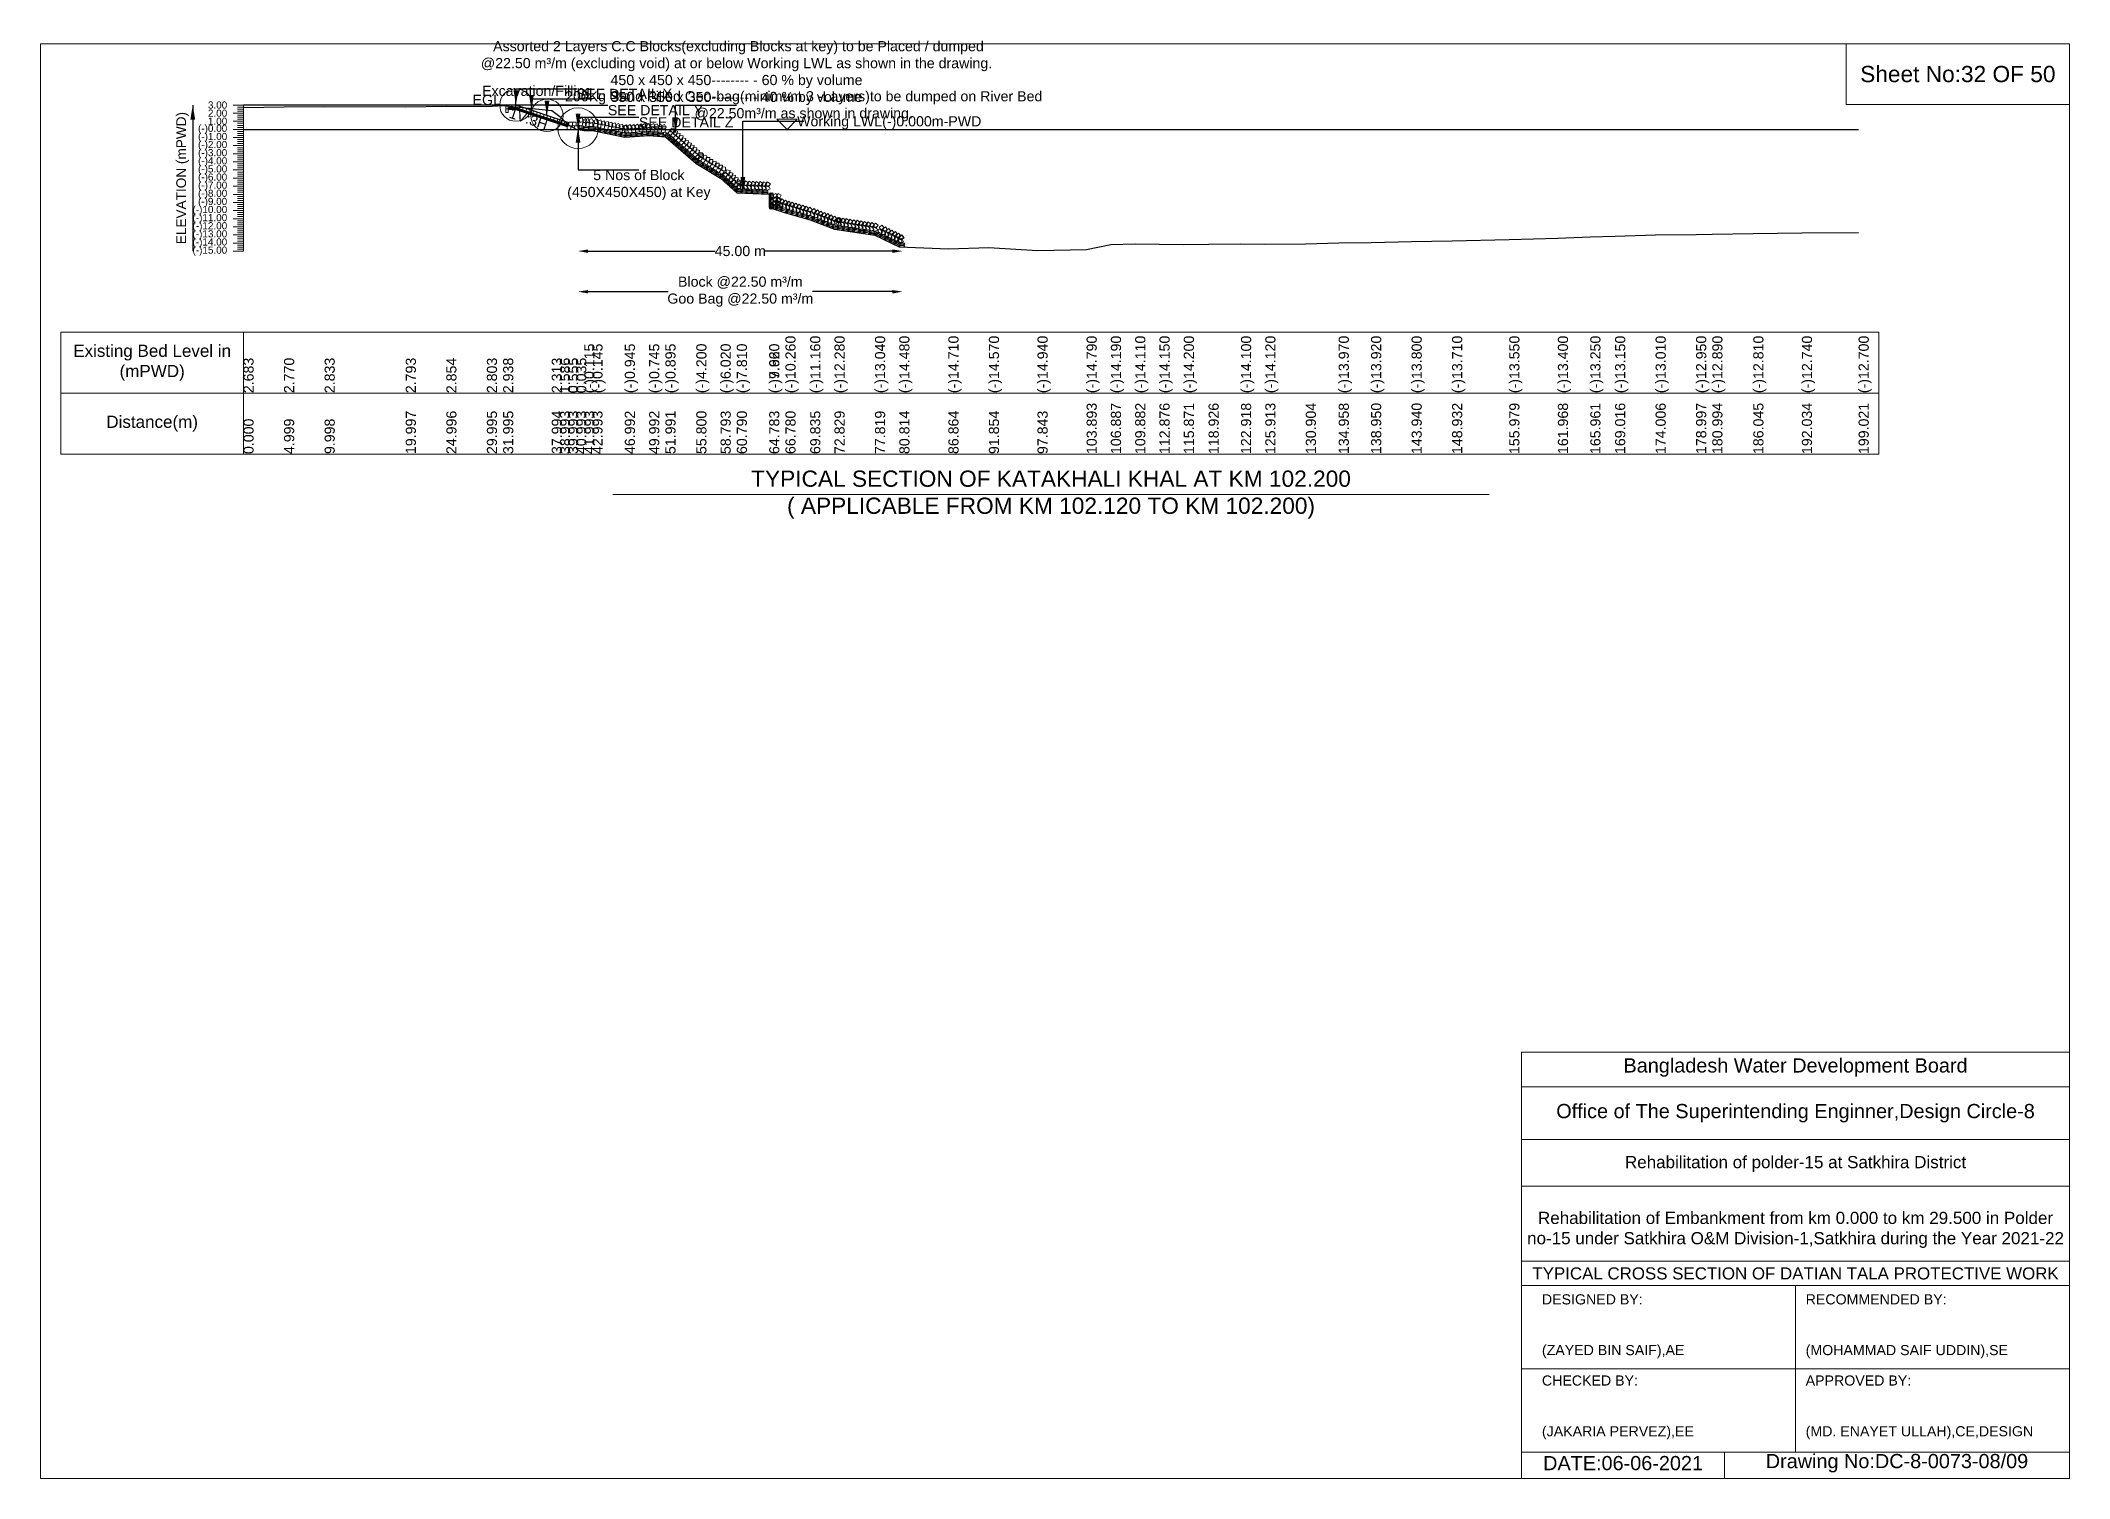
# Model space of a CAD drawing. Header units: inches. Extents: x 89000 to 845000, y -7071 to 31.
# Drawn here: x 565000 to 575000, y -7071 to 15 of the extents above; entities that cross this region are included whole.
import ezdxf

# ---------------------------------------------------------------- set-up
doc = ezdxf.new("R2010")
doc.units = ezdxf.units.IN
doc.header["$LTSCALE"] = 7
doc.header["$MEASUREMENT"] = 0
for name, color, linetype, lineweight in [('Cross section Data Border', 7, 'Continuous', 9), ('Cross Section Labels', 7, 'Continuous', 9), ('Existing_Bed_Level for Xsection', 7, 'Continuous', 25), ('Long Section Labels', 7, 'Continuous', 9)]:
    doc.layers.add(name, color=color, linetype=linetype, lineweight=lineweight)
doc.styles.get("Standard").update_dxf_attribs({"font": 'arial.ttf'})
doc.dimstyles.new('Appron Lebeling Style', dxfattribs={"dimtxt": 50, "dimasz": 50, "dimexe": 0.18, "dimexo": 0.0625, "dimgap": 0.09, "dimtad": 0, "dimtih": 1, "dimtoh": 1, "dimdec": 4, "dimzin": 0, "dimdsep": 46, "dimtxsty": 'Standard', "dimcen": 0.09, "dimse1": 1, "dimse2": 1, "dimadec": 0, "dimazin": 0, "dimtfac": 1, "dimtdec": 4, "dimtofl": 0, "dimtmove": 0, "dimatfit": 3, "dimfxl": 1, "dimtolj": 1, "dimtzin": 0, "dimarcsym": 0})
doc.dimstyles.get("Standard").update_dxf_attribs({"dimtxt": 0.18, "dimasz": 0.18, "dimexe": 0.18, "dimexo": 0.0625, "dimgap": 0.09, "dimtad": 0, "dimtih": 1, "dimtoh": 1, "dimdec": 4, "dimzin": 0, "dimdsep": 46, "dimtxsty": 'Standard', "dimcen": 0.09, "dimadec": 0, "dimazin": 0, "dimtfac": 1, "dimtdec": 4, "dimtofl": 0, "dimtmove": 0, "dimatfit": 3, "dimfxl": 1, "dimtolj": 1, "dimtzin": 0, "dimarcsym": 0})

msp = doc.modelspace()

# ---------------------------------------------------------------- texts
at = {"layer": 'Cross section Data Border', "char_height": 60, "width": 800, "attachment_point": 5}
for s, insert in [('Existing Bed Level in (mPWD)', (565550, -1572.4)), ('Distance(m)', (565550, -1872.4))]:
    msp.add_mtext(s, dxfattribs=dict(at, insert=insert))
at = {"layer": 'Cross Section Labels'}
for s, insert, char_height, attachment_point in [(' Assorted 2 Layers C.C Blocks(excluding Blocks at key) to be Placed / dumped^J@22.50 m³/m (excluding void) at or below Working LWL as shown in the drawing.^J450 x 450 x 450-------- - 60 % by volume^J350 x 350 x 350-------- - 40 % by volume', (568430.14086, -302.4), 50, 8), ('Sheet No:32 OF 50', (574450, -150), 80, 5), ('EGL', (567269.10817, -302.4), 50, 9), ('Excavation/Filling', (567719.5555, -272.4), 50, 9), ('200Kg Sand Filled Geo-bag(minimum 3 -Layers)to be dumped on River Bed^J@22.50m³/m as shown in drawing.', (568761.4183, -382.4), 50, 8), ('SEE DETAIL X', (567643.0555, -222.4), 50, 1), ('SEE DETAIL Y', (567796.0555, -302.4), 50, 1), ('SEE DETAIL Z', (567949.0555, -362.4), 50, 1), ('Working LWL(-)0.000m-PWD', (568729.0555, -422.4), 50, 7), ('5 Nos of Block ^J(450X450X450) at Key', (567949.0555, -622.4), 50, 2), ('TYPICAL SECTION OF KATAKHALI KHAL AT KM 102.200^J( APPLICABLE FROM KM 102.120 TO KM 102.200)', (569980.42777, -2222.4), 80, 5), ('Bangladesh Water Development Board', (573650, -5046), 70, 5), ('Office of The Superintending Enginner,Design Circle-8', (573650, -5271), 70, 5)]:
    msp.add_mtext(s, dxfattribs=dict(at, insert=insert, char_height=char_height, attachment_point=attachment_point))
at = {"layer": 'Cross Section Labels', "insert": (567413.23095, -346.87367), "char_height": 50, "attachment_point": 2, "rotation": 341.565051177}
msp.add_mtext('1V:3H', dxfattribs=at)
at = {"layer": 'Cross Section Labels'}
for s, insert, char_height, width, attachment_point in [('Rehabilitation of polder-15 at Satkhira District', (573650, -5521), 60, 2800, 5), ('Rehabilitation of Embankment from km 0.000 to km 29.500 in Polder no-15 under Satkhira O&M Division-1,Satkhira during the Year 2021-22', (573650, -5846), 60, 2700, 5), ('TYPICAL CROSS SECTION OF DATIAN TALA PROTECTIVE WORK', (573650, -6061), 59.5765532, 2800, 5), ('DESIGNED BY:^J^J^J(ZAYED BIN SAIF),AE', (572400, -6321), 50, 1400, 4), ('RECOMMENDED BY:^J^J^J(MOHAMMAD SAIF UDDIN),SE', (573700, -6321), 50, 1400, 4), ('CHECKED BY:^J^J^J(JAKARIA PERVEZ),EE', (572400, -6721), 50, 1400, 4), ('APPROVED BY:^J^J^J(MD. ENAYET ULLAH),CE,DESIGN', (573700, -6721), 50, 1400, 4), ('DATE:06-06-2021', (572800, -6996), 70, 1400, 5), ('Drawing No:DC-8-0073-08/09', (574150, -6996), 70, 2200, 5)]:
    msp.add_mtext(s, dxfattribs=dict(at, insert=insert, char_height=char_height, width=width, attachment_point=attachment_point))
at = {"layer": 'Long Section Labels', "char_height": 35, "attachment_point": 6}
for s, insert in [('3.00', (565920, -302.4)), ('(-)0.00', (565920, -422.4)), ('2.00', (565920, -342.4)), ('1.00', (565920, -382.4)), ('(-)1.00', (565920, -462.4)), ('(-)2.00', (565920, -502.4)), ('(-)3.00', (565920, -542.4)), ('(-)4.00', (565920, -582.4)), ('(-)5.00', (565920, -622.4)), ('(-)6.00', (565920, -662.4)), ('(-)7.00', (565920, -702.4)), ('(-)10.00', (565920, -822.4)), ('(-)8.00', (565920, -742.4)), ('(-)9.00', (565920, -782.4)), ('(-)11.00', (565920, -862.4)), ('(-)12.00', (565920, -902.4)), ('(-)13.00', (565920, -942.4)), ('(-)14.00', (565920, -982.4)), ('(-)15.00', (565920, -1022.4))]:
    msp.add_mtext(s, dxfattribs=dict(at, insert=insert))
at = {"layer": 'Long Section Labels', "rotation": 90}
for s, insert, char_height, attachment_point in [('ELEVATION (mPWD)', (565700, -662.4), 48, 5), ('(-)0.115', (567679.71795, -1722.4), 50, 1), ('(-)0.145', (567719.71002, -1722.4), 50, 1), ('(-)0.945', (567879.68316, -1722.4), 50, 1), ('(-)0.745', (567999.66422, -1722.4), 50, 1), ('(-)0.895', (568079.65079, -1722.4), 50, 1), ('(-)4.200', (568231.981, -1722.4), 50, 1), ('(-)6.020', (568351.7391, -1722.4), 50, 1), ('(-)7.810', (568431.59108, -1722.4), 50, 1), ('(-)7.960', (568591.32244, -1722.4), 50, 1), ('(-)9.620', (568591.32244, -1722.4), 50, 1), ('(-)10.260', (568671.20018, -1722.4), 50, 1), ('(-)11.160', (568793.39936, -1722.4), 50, 1), ('(-)12.280', (568913.14565, -1722.4), 50, 1), ('(-)13.040', (569112.76623, -1722.4), 50, 1), ('(-)14.480', (569232.56109, -1722.4), 50, 1), ('(-)14.710', (569474.55873, -1722.4), 50, 1), ('(-)14.570', (569674.16036, -1722.4), 50, 1), ('(-)14.940', (569913.73601, -1722.4), 50, 1), ('(-)14.790', (570155.72338, -1722.4), 50, 1), ('(-)14.190', (570275.48528, -1722.4), 50, 1), ('(-)14.110', (570395.26017, -1722.4), 50, 1), ('(-)14.150', (570515.04702, -1722.4), 50, 1), ('(-)14.150', (570515.04702, -1722.4), 50, 1), ('(-)14.200', (570634.84489, -1722.4), 50, 1), ('(-)14.100', (570916.73404, -1722.4), 50, 1), ('(-)14.100', (570916.73404, -1722.4), 50, 1), ('(-)14.120', (571036.50784, -1722.4), 50, 1), ('(-)13.970', (571398.30121, -1722.4), 50, 1), ('(-)13.920', (571557.9828, -1722.4), 50, 1), ('(-)13.800', (571757.60964, -1722.4), 50, 1), ('(-)13.710', (571957.26152, -1722.4), 50, 1), ('(-)13.550', (572239.15468, -1722.4), 50, 1), ('(-)13.400', (572478.71333, -1722.4), 50, 1), ('(-)13.250', (572638.4368, -1722.4), 50, 1), ('(-)13.150', (572760.63701, -1722.4), 50, 1), ('(-)13.010', (572960.25206, -1722.4), 50, 1), ('(-)12.950', (573159.8886, -1722.4), 50, 1), ('(-)12.890', (573239.74883, -1722.4), 50, 1), ('(-)12.810', (573441.80698, -1722.4), 50, 1), ('(-)12.740', (573681.35186, -1722.4), 50, 1), ('(-)12.700', (573960.85553, -1722.4), 50, 1), ('2.683', (566000, -1722.4), 50, 1), ('2.770', (566199.96521, -1722.4), 50, 1), ('2.833', (566399.93284, -1722.4), 50, 1), ('2.793', (566799.86569, -1722.4), 50, 1), ('2.854', (566999.8309, -1722.4), 50, 1), ('2.803', (567199.79853, -1722.4), 50, 1), ('2.938', (567279.7851, -1722.4), 50, 1), ('2.313', (567519.74481, -1722.4), 50, 1), ('1.586', (567559.73688, -1722.4), 50, 1), ('0.555', (567599.73138, -1722.4), 50, 1), ('0.035', (567639.72345, -1722.4), 50, 1), ('103.893', (570155.72338, -2022.4), 50, 1), ('106.887', (570275.48528, -2022.4), 50, 1), ('109.882', (570395.26017, -2022.4), 50, 1), ('112.876', (570515.04702, -2022.4), 50, 1), ('115.871', (570634.84489, -2022.4), 50, 1), ('118.926', (570757.05337, -2022.4), 50, 1), ('122.918', (570916.73404, -2022.4), 50, 1), ('125.913', (571036.50784, -2022.4), 50, 1), ('130.904', (571236.15385, -2022.4), 50, 1), ('134.958', (571398.30121, -2022.4), 50, 1), ('138.950', (571557.9828, -2022.4), 50, 1), ('143.940', (571757.60964, -2022.4), 50, 1), ('148.932', (571957.26152, -2022.4), 50, 1), ('155.979', (572239.15468, -2022.4), 50, 1), ('161.968', (572478.71333, -2022.4), 50, 1), ('165.961', (572638.4368, -2022.4), 50, 1), ('169.016', (572760.63701, -2022.4), 50, 1), ('174.006', (572960.25206, -2022.4), 50, 1), ('178.997', (573159.8886, -2022.4), 50, 1), ('180.994', (573239.74883, -2022.4), 50, 1), ('186.045', (573441.80698, -2022.4), 50, 1), ('192.034', (573681.35186, -2022.4), 50, 1), ('199.021', (573960.85553, -2022.4), 50, 1), ('0.000', (566000, -2022.4), 50, 1), ('4.999', (566199.96521, -2022.4), 50, 1), ('9.998', (566399.93284, -2022.4), 50, 1), ('19.997', (566799.86569, -2022.4), 50, 1), ('24.996', (566999.8309, -2022.4), 50, 1), ('29.995', (567199.79853, -2022.4), 50, 1), ('31.995', (567279.7851, -2022.4), 50, 1), ('37.994', (567519.74481, -2022.4), 50, 1), ('38.993', (567559.73688, -2022.4), 50, 1), ('39.993', (567599.73138, -2022.4), 50, 1), ('40.993', (567639.72345, -2022.4), 50, 1), ('41.993', (567679.71795, -2022.4), 50, 1), ('42.993', (567719.71002, -2022.4), 50, 1), ('46.992', (567879.68316, -2022.4), 50, 1), ('49.992', (567999.66422, -2022.4), 50, 1), ('51.991', (568079.65079, -2022.4), 50, 1), ('55.800', (568231.981, -2022.4), 50, 1), ('58.793', (568351.7391, -2022.4), 50, 1), ('60.790', (568431.59108, -2022.4), 50, 1), ('64.783', (568591.32244, -2022.4), 50, 1), ('64.783', (568591.32244, -2022.4), 50, 1), ('66.780', (568671.20018, -2022.4), 50, 1), ('69.835', (568793.39936, -2022.4), 50, 1), ('72.829', (568913.14565, -2022.4), 50, 1), ('77.819', (569112.76623, -2022.4), 50, 1), ('80.814', (569232.56109, -2022.4), 50, 1), ('86.864', (569474.55873, -2022.4), 50, 1), ('91.854', (569674.16036, -2022.4), 50, 1), ('97.843', (569913.73601, -2022.4), 50, 1)]:
    msp.add_mtext(s, dxfattribs=dict(at, insert=insert, char_height=char_height, attachment_point=attachment_point))

# ---------------------------------------------------------------- blocks, each defined once
blk = doc.blocks.new('*D323')
at = {"layer": 'Cross Section Labels', "color": 0, "lineweight": -2, "transparency": 16777216}
for p, q in [((567699, -1022), (568325, -1022)), ((569199, -1022), (568572, -1022))]:
    blk.add_line(p, q, dxfattribs=at)
at = {"layer": 'Cross Section Labels', "color": 0, "transparency": 16777216}
for points in [[(567699, -1014), (567699, -1031), (567649, -1022)], [(569199, -1014), (569199, -1031), (569249, -1022)]]:
    blk.add_solid(points, dxfattribs=at)
at = {"layer": 'Defpoints', "color": 0, "transparency": 16777216}
for p in [(567649, -422), (569249, -1002), (569249, -1022)]:
    blk.add_point(p, dxfattribs=at)
at = {"layer": 'Cross Section Labels', "color": 0, "transparency": 16777216, "insert": (568449, -1022), "char_height": 50, "attachment_point": 5}
blk.add_mtext('\\A1;45.00 m', dxfattribs=at)
blk = doc.blocks.new('*D324')
at = {"layer": 'Cross Section Labels', "color": 0, "lineweight": -2, "transparency": 16777216}
for p, q in [((567699, -1222), (568093, -1222)), ((569199, -1222), (568804, -1222))]:
    blk.add_line(p, q, dxfattribs=at)
at = {"layer": 'Cross Section Labels', "color": 0, "transparency": 16777216}
for points in [[(567699, -1214), (567699, -1231), (567649, -1222)], [(569199, -1214), (569199, -1231), (569249, -1222)]]:
    blk.add_solid(points, dxfattribs=at)
at = {"layer": 'Defpoints', "color": 0, "transparency": 16777216}
for p in [(567649, -422), (569249, -1002), (569249, -1222)]:
    blk.add_point(p, dxfattribs=at)
at = {"layer": 'Cross Section Labels', "color": 0, "transparency": 16777216, "insert": (568449, -1222), "char_height": 50, "attachment_point": 5}
blk.add_mtext('\\A1;Block @22.50 m³/m ^JGoo Bag @22.50 m³/m ', dxfattribs=at)

# ---------------------------------------------------------------- dimensions: what is measured, and where the dimension line sits
at = {"layer": 'Cross Section Labels'}
for base, text, picture, middle in [((569248.6227, -1022.4), '45.00 m', '*D323', (568448.8391, -1022.4)), ((569248.6227, -1222.4), 'Block @22.50 m³/m ^JGoo Bag @22.50 m³/m ', '*D324', (568448.8391, -1222.4))]:
    dim = msp.add_linear_dim(base=base, p1=(567649.0555, -422.4), p2=(569248.6227, -1002.21061), text=text, dimstyle='Appron Lebeling Style', dxfattribs=at)
    dim.commit()
    dim.dimension.update_dxf_attribs({"geometry": picture, "text_midpoint": middle})

# ---------------------------------------------------------------- linework, layer by layer
at = {"layer": 'Cross section Data Border'}
msp.add_lwpolyline([(565100, -1422.4), (574060.85553, -1422.4), (574060.85553, -2022.4), (565100, -2022.4)], close=True, dxfattribs=at)
for points in [[(566000, -1422.4), (566000, -2022.4)], [(565100, -1722.4), (574060.85553, -1722.4)]]:
    msp.add_lwpolyline(points, dxfattribs=at)
at = {"layer": 'Cross Section Labels'}
for points in [[(565000, 0), (575000, 0), (575000, -7071), (565000, -7071)], [(573900, 0), (575000, 0), (575000, -300), (573900, -300)], [(568679.0555, -422.4), (568729.0555, -372.4), (568629.0555, -372.4)]]:
    msp.add_lwpolyline(points, close=True, dxfattribs=at)
for points in [[(567820.42777, -2222.4), (569980.42777, -2222.4), (572140.42777, -2222.4)], [(572300, -7071), (572300, -4971), (575000, -4971)], [(572300, -5141), (575000, -5141)], [(572300, -5401), (575000, -5401)], [(572300, -5631), (575000, -5631)], [(572300, -6001), (575000, -6001)], [(572300, -6121), (575000, -6121)], [(573650, -6121), (573650, -6941)], [(572300, -6531), (575000, -6531)], [(572300, -6941), (575000, -6941)], [(573300, -6941), (573300, -7071)]]:
    msp.add_lwpolyline(points, dxfattribs=at)
for centre, radius in [((567343.0555, -302.4), 80), ((567496.0555, -353.4), 80), ((567649.0555, -416.4), 100)]:
    msp.add_circle(centre, radius, dxfattribs=at)
at = {"layer": 'Existing_Bed_Level for Xsection'}
for points in [[(567649.0555, -302.4), (566000, -302.4)], [(566000, -315.08), (566199.96521, -311.6), (566399.93284, -309.08), (566799.86569, -310.68), (566999.8309, -308.24), (567199.79853, -310.28), (567279.7851, -304.88), (567519.74481, -329.88), (567559.73688, -358.96), (567599.73138, -400.2), (567639.72345, -421), (567679.71795, -427), (567719.71002, -428.2), (567879.68316, -460.2), (567999.66422, -452.2), (568079.65079, -458.2), (568231.981, -590.4), (568351.7391, -663.2), (568431.59108, -734.8), (568591.32244, -740.8), (568591.32244, -807.2), (568671.20018, -832.8), (568793.39936, -868.8), (568913.14565, -913.6), (569112.76623, -944), (569232.56109, -1001.6), (569474.55873, -1010.8), (569674.16036, -1005.2), (569913.73601, -1020), (570155.72338, -1014), (570275.48528, -990), (570395.26017, -986.8), (570515.04702, -988.4), (570634.84489, -990.4), (570757.05337, -988.4), (570916.73404, -986.4), (571036.50784, -987.2), (571236.15385, -986.4), (571398.30121, -981.2), (571557.9828, -979.2), (571757.60964, -974.4), (571957.26152, -970.8), (572239.15468, -964.4), (572478.71333, -958.4), (572638.4368, -952.4), (572760.63701, -948.4), (572960.25206, -942.8), (573159.8886, -940.4), (573239.74883, -938), (573441.80698, -934.8), (573681.35186, -932), (573960.85553, -930.4)], [(567604.0555, -389.4), (567344.9029, -303.0158), (567343.0555, -302.4), (567341.10817, -302.4), (567305.10817, -302.4)], [(567305.10817, -314.4), (567341.10817, -314.4), (567604.0555, -402.04911)], [(567305.10817, -318.4), (567340.45906, -318.4), (567598.45906, -404.4)], [(567305.10817, -322.4), (567339.80995, -322.4), (567595.0555, -407.48185)], [(566000, -422.4), (573960.85553, -422.4)]]:
    msp.add_lwpolyline(points, dxfattribs=at)
at = {"layer": 'Long Section Labels'}
for points in [[(566000, -302.4), (565950, -302.4)], [(566000, -342.4), (565950, -342.4)], [(566000, -382.4), (565950, -382.4)], [(566000, -312.4), (565970, -312.4)], [(566000, -322.4), (565970, -322.4)], [(566000, -332.4), (565970, -332.4)], [(566000, -352.4), (565970, -352.4)], [(566000, -362.4), (565970, -362.4)], [(566000, -372.4), (565970, -372.4)], [(566000, -392.4), (565970, -392.4)], [(566000, -1022.4), (566000, -982.4), (566000, -942.4), (566000, -902.4), (566000, -862.4), (566000, -822.4), (566000, -782.4), (566000, -742.4), (566000, -702.4), (566000, -662.4), (566000, -622.4), (566000, -582.4), (566000, -542.4), (566000, -502.4), (566000, -462.4), (566000, -422.4), (566000, -382.4), (566000, -342.4), (566000, -302.4)], [(566000, -422.4), (565950, -422.4)], [(566000, -462.4), (565950, -462.4)], [(566000, -402.4), (565970, -402.4)], [(566000, -412.4), (565970, -412.4)], [(566000, -432.4), (565970, -432.4)], [(566000, -442.4), (565970, -442.4)], [(566000, -452.4), (565970, -452.4)], [(566000, -472.4), (565970, -472.4)], [(566000, -482.4), (565970, -482.4)], [(566000, -492.4), (565970, -492.4)], [(566000, -502.4), (565950, -502.4)], [(566000, -542.4), (565950, -542.4)], [(566000, -582.4), (565950, -582.4)], [(566000, -512.4), (565970, -512.4)], [(566000, -522.4), (565970, -522.4)], [(566000, -532.4), (565970, -532.4)], [(566000, -552.4), (565970, -552.4)], [(566000, -562.4), (565970, -562.4)], [(566000, -572.4), (565970, -572.4)], [(566000, -592.4), (565970, -592.4)], [(566000, -622.4), (565950, -622.4)], [(566000, -662.4), (565950, -662.4)], [(566000, -602.4), (565970, -602.4)], [(566000, -612.4), (565970, -612.4)], [(566000, -632.4), (565970, -632.4)], [(566000, -642.4), (565970, -642.4)], [(566000, -652.4), (565970, -652.4)], [(566000, -672.4), (565970, -672.4)], [(566000, -682.4), (565970, -682.4)], [(566000, -692.4), (565970, -692.4)], [(566000, -702.4), (565950, -702.4)], [(566000, -742.4), (565950, -742.4)], [(566000, -782.4), (565950, -782.4)], [(566000, -712.4), (565970, -712.4)], [(566000, -722.4), (565970, -722.4)], [(566000, -732.4), (565970, -732.4)], [(566000, -752.4), (565970, -752.4)], [(566000, -762.4), (565970, -762.4)], [(566000, -772.4), (565970, -772.4)], [(566000, -792.4), (565970, -792.4)], [(566000, -822.4), (565950, -822.4)], [(566000, -862.4), (565950, -862.4)], [(566000, -802.4), (565970, -802.4)], [(566000, -812.4), (565970, -812.4)], [(566000, -832.4), (565970, -832.4)], [(566000, -842.4), (565970, -842.4)], [(566000, -852.4), (565970, -852.4)], [(566000, -872.4), (565970, -872.4)], [(566000, -882.4), (565970, -882.4)], [(566000, -892.4), (565970, -892.4)], [(566000, -902.4), (565950, -902.4)], [(566000, -942.4), (565950, -942.4)], [(566000, -982.4), (565950, -982.4)], [(566000, -912.4), (565970, -912.4)], [(566000, -922.4), (565970, -922.4)], [(566000, -932.4), (565970, -932.4)], [(566000, -952.4), (565970, -952.4)], [(566000, -962.4), (565970, -962.4)], [(566000, -972.4), (565970, -972.4)], [(566000, -992.4), (565970, -992.4)], [(566000, -1022.4), (565950, -1022.4)], [(566000, -1002.4), (565970, -1002.4)], [(566000, -1012.4), (565970, -1012.4)]]:
    msp.add_lwpolyline(points, dxfattribs=at)
for points in [[(567305.10817, -302.4), (567293.10817, -302.4), (567293.10817, -320.4), (567305.10817, -320.4)], [(567305.10817, -320.4), (567293.10817, -320.4), (567293.10817, -338.4), (567305.10817, -338.4)], [(567323.10817, -302.4), (567305.10817, -302.4), (567305.10817, -314.4), (567323.10817, -314.4)], [(567341.10817, -302.4), (567323.10817, -302.4), (567323.10817, -314.4), (567341.10817, -314.4)], [(567361.9792, -308.7079), (567344.9029, -303.0158), (567341.10817, -314.4), (567358.18447, -320.0921)], [(567379.0555, -314.4), (567361.9792, -308.7079), (567358.18447, -320.0921), (567375.26077, -325.7842)], [(567396.1318, -320.0921), (567379.0555, -314.4), (567375.26077, -325.7842), (567392.33707, -331.4763)], [(567413.2081, -325.7842), (567396.1318, -320.0921), (567392.33707, -331.4763), (567409.41337, -337.1684)], [(567430.2844, -331.4763), (567413.2081, -325.7842), (567409.41337, -337.1684), (567426.48967, -342.8605)], [(567447.3607, -337.1684), (567430.2844, -331.4763), (567426.48967, -342.8605), (567443.56596, -348.5526)], [(567464.437, -342.8605), (567447.3607, -337.1684), (567443.56596, -348.5526), (567460.64226, -354.2447)], [(567481.5133, -348.5526), (567464.437, -342.8605), (567460.64226, -354.2447), (567477.71856, -359.9368)], [(567498.5896, -354.2447), (567481.5133, -348.5526), (567477.71856, -359.9368), (567494.79486, -365.6289)], [(567515.6659, -359.9368), (567498.5896, -354.2447), (567494.79486, -365.6289), (567511.87116, -371.321)], [(567532.74219, -365.6289), (567515.6659, -359.9368), (567511.87116, -371.321), (567528.94746, -377.0131)], [(567549.81849, -371.321), (567532.74219, -365.6289), (567528.94746, -377.0131), (567546.02376, -382.7052)], [(567566.89479, -377.0131), (567549.81849, -371.321), (567546.02376, -382.7052), (567563.10006, -388.3973)], [(567583.97109, -382.7052), (567566.89479, -377.0131), (567563.10006, -388.3973), (567580.17636, -394.0894)], [(567601.04739, -388.3973), (567583.97109, -382.7052), (567580.17636, -394.0894), (567597.25266, -399.7815)], [(567622.0555, -386.4), (567604.0555, -386.4), (567604.0555, -404.4), (567622.0555, -404.4)], [(567640.0555, -386.4), (567622.0555, -386.4), (567622.0555, -404.4), (567640.0555, -404.4)], [(567672.55334, -387.09545), (567654.75254, -384.42496), (567652.08205, -402.22576), (567669.88285, -404.89625)], [(567670.07692, -365.19341), (567653.32179, -371.77107), (567659.89945, -388.5262), (567676.65458, -381.94854)], [(567690.35414, -389.76593), (567672.55334, -387.09545), (567669.88285, -404.89625), (567687.68365, -407.56673)], [(567687.87772, -367.8639), (567671.12259, -374.44155), (567677.70025, -391.19669), (567694.45538, -384.61903)], [(567698.7965, -367.85335), (567682.94002, -376.37227), (567691.45894, -392.22875), (567707.31542, -383.70983)], [(567703.85374, -389.30693), (567685.86184, -388.76707), (567685.32197, -406.75897), (567703.31387, -407.29884)], [(567716.7884, -368.39321), (567700.93192, -376.91214), (567709.45084, -392.76862), (567725.30732, -384.24969)], [(567721.84564, -389.8468), (567703.85374, -389.30693), (567703.31387, -407.29884), (567721.30578, -407.8387)], [(567745.85767, -394.26968), (567728.20733, -390.73902), (567724.67667, -408.38936), (567742.327, -411.92002)], [(567744.44638, -372.27332), (567727.39196, -378.03063), (567733.14927, -395.08505), (567750.2037, -389.32774)], [(567763.508, -397.80034), (567745.85767, -394.26968), (567742.327, -411.92002), (567759.97734, -415.45068)], [(567762.09672, -375.80398), (567745.0423, -381.56129), (567750.79961, -398.61571), (567767.85403, -392.8584)], [(567781.15834, -401.33101), (567763.508, -397.80034), (567759.97734, -415.45068), (567777.62768, -418.98134)], [(567779.74706, -379.33464), (567762.69263, -385.09195), (567768.44995, -402.14638), (567785.50437, -396.38906)], [(567797.39739, -382.8653), (567780.34297, -388.62261), (567786.10029, -405.67704), (567803.15471, -399.91972)], [(567815.04773, -386.39596), (567797.99331, -392.15327), (567803.75063, -409.2077), (567820.80505, -403.45038)], [(567832.69807, -389.92662), (567815.64365, -395.68393), (567821.40096, -412.73836), (567838.45539, -406.98104)], [(567850.34841, -393.45728), (567833.29399, -399.21459), (567839.0513, -416.26902), (567856.10572, -410.5117)], [(567867.99875, -396.98794), (567850.94432, -402.74526), (567856.70164, -419.79968), (567873.75606, -414.04236)], [(567887.82862, -399.83209), (567872.86747, -409.84028), (567882.87566, -424.80143), (567897.83681, -414.79324)], [(567905.78874, -398.63456), (567890.82759, -408.64275), (567900.83578, -423.6039), (567915.79693, -413.59571)], [(567923.74886, -397.43702), (567908.78771, -407.44522), (567918.7959, -422.40637), (567933.75705, -412.39818)], [(567941.70898, -396.23949), (567926.74783, -406.24769), (567936.75602, -421.20884), (567951.71717, -411.20065)], [(567959.6691, -395.04196), (567944.70795, -405.05016), (567954.71614, -420.01131), (567969.67729, -410.00311)], [(567977.62922, -393.84443), (567962.66807, -403.85263), (567972.67626, -418.81378), (567987.63742, -408.80558)], [(567995.58934, -392.6469), (567980.62819, -402.6551), (567990.63638, -417.61625), (568005.59754, -407.60805)], [(568021.97539, -394.01366), (568005.75271, -401.81268), (568013.55173, -418.03536), (568029.77441, -410.23634)], [(568039.92496, -395.3601), (568023.70228, -403.15912), (568031.5013, -419.3818), (568047.72398, -411.58278)], [(568057.87453, -396.70655), (568041.65185, -404.50557), (568049.45087, -420.72824), (568065.67355, -412.92923)], [(568075.8241, -398.05299), (568059.60142, -405.85201), (568067.40044, -422.07469), (568083.62312, -414.27567)], [(567613.0555, -404.4), (567595.0555, -404.4), (567595.0555, -422.4), (567613.0555, -422.4)], [(567631.0555, -404.4), (567613.0555, -404.4), (567613.0555, -422.4), (567631.0555, -422.4)], [(567649.0555, -404.4), (567631.0555, -404.4), (567631.0555, -422.4), (567649.0555, -422.4)], [(567798.80868, -404.86167), (567781.15834, -401.33101), (567777.62768, -418.98134), (567795.27802, -422.512)], [(567816.45902, -408.39233), (567798.80868, -404.86167), (567795.27802, -422.512), (567812.92836, -426.04266)], [(567834.10936, -411.92299), (567816.45902, -408.39233), (567812.92836, -426.04266), (567830.5787, -429.57332)], [(567851.75969, -415.45365), (567834.10936, -411.92299), (567830.5787, -429.57332), (567848.22903, -433.10398)], [(567869.41003, -418.98431), (567851.75969, -415.45365), (567848.22903, -433.10398), (567865.87937, -436.63465)], [(567887.06037, -422.51497), (567869.41003, -418.98431), (567865.87937, -436.63465), (567883.52971, -440.16531)], [(567885.64908, -400.5186), (567868.59466, -406.27592), (567874.35198, -423.33034), (567891.4064, -417.57302)], [(567894.93097, -420.69805), (567876.97085, -421.89558), (567878.16838, -439.8557), (567896.1285, -438.65817)], [(567912.89109, -419.50052), (567894.93097, -420.69805), (567896.1285, -438.65817), (567914.08862, -437.46064)], [(567930.85121, -418.30299), (567912.89109, -419.50052), (567914.08862, -437.46064), (567932.04874, -436.26311)], [(567948.81133, -417.10546), (567930.85121, -418.30299), (567932.04874, -436.26311), (567950.00886, -435.06558)], [(567966.77145, -415.90793), (567948.81133, -417.10546), (567950.00886, -435.06558), (567967.96898, -433.86805)], [(567984.73157, -414.7104), (567966.77145, -415.90793), (567967.96898, -433.86805), (567985.9291, -432.67052)], [(568002.69169, -413.51287), (567984.73157, -414.7104), (567985.9291, -432.67052), (568003.88922, -431.47299)], [(568026.06512, -415.67252), (568008.11555, -414.32607), (568006.76911, -432.27564), (568024.71868, -433.62209)], [(568044.0147, -417.01896), (568026.06512, -415.67252), (568024.71868, -433.62209), (568042.66825, -434.96853)], [(568061.96427, -418.3654), (568044.0147, -417.01896), (568042.66825, -434.96853), (568060.61782, -436.31497)], [(568079.91384, -419.71185), (568061.96427, -418.3654), (568060.61782, -436.31497), (568078.56739, -437.66142)], [(568116.43792, -439.28141), (568102.84349, -427.48346), (568091.04554, -441.07789), (568104.63997, -452.87583)], [(568130.03235, -451.07935), (568116.43792, -439.28141), (568104.63997, -452.87583), (568118.2344, -464.67378)], [(568126.09004, -419.46554), (568108.42, -416.03485), (568104.98931, -433.7049), (568122.65935, -437.13558)], [(568143.62677, -462.8773), (568130.03235, -451.07935), (568118.2344, -464.67378), (568131.82883, -476.47172)], [(568139.68447, -431.26349), (568122.01443, -427.8328), (568118.58374, -445.50284), (568136.25378, -448.93353)], [(568157.2212, -474.67524), (568143.62677, -462.8773), (568131.82883, -476.47172), (568145.42326, -488.26967)], [(568153.2789, -443.06143), (568135.60886, -439.63074), (568132.17817, -457.30079), (568149.84821, -460.73147)], [(568170.81563, -486.47319), (568157.2212, -474.67524), (568145.42326, -488.26967), (568159.01769, -500.06761)], [(568166.87333, -454.85938), (568149.20328, -451.42869), (568145.7726, -469.09873), (568163.44264, -472.52942)], [(568184.41006, -498.27113), (568170.81563, -486.47319), (568159.01769, -500.06761), (568172.61212, -511.86556)], [(568180.46776, -466.65732), (568162.79771, -463.22663), (568159.36703, -480.89668), (568177.03707, -484.32736)], [(568198.00449, -510.06908), (568184.41006, -498.27113), (568172.61212, -511.86556), (568186.20654, -523.66351)], [(568194.06218, -478.45527), (568176.39214, -475.02458), (568172.96145, -492.69462), (568190.6315, -496.12531)], [(568207.65661, -490.25321), (568189.98657, -486.82253), (568186.55588, -504.49257), (568204.22593, -507.92325)], [(568221.25104, -502.05116), (568203.581, -498.62047), (568200.15031, -516.29051), (568217.82035, -519.7212)], [(568211.59892, -521.86702), (568198.00449, -510.06908), (568186.20654, -523.66351), (568199.80097, -535.46145)], [(568225.19335, -533.66497), (568211.59892, -521.86702), (568199.80097, -535.46145), (568213.3954, -547.2594)], [(568238.78777, -545.46291), (568225.19335, -533.66497), (568213.3954, -547.2594), (568226.98983, -559.05734)], [(568234.84547, -513.8491), (568217.17543, -510.41842), (568213.74474, -528.08846), (568231.41478, -531.51914)], [(568252.3822, -557.26086), (568238.78777, -545.46291), (568226.98983, -559.05734), (568240.58426, -570.85529)], [(568248.4399, -525.64705), (568230.76986, -522.21636), (568227.33917, -539.8864), (568245.00921, -543.31709)], [(568261.91444, -563.65792), (568246.53338, -554.30789), (568237.18335, -569.68895), (568252.56441, -579.03898)], [(568262.03433, -537.44499), (568244.36428, -534.01431), (568240.9336, -551.68435), (568258.60364, -555.11504)], [(568268.1053, -542.5036), (568250.11015, -542.086), (568249.69254, -560.08115), (568267.6877, -560.49876)], [(568277.2955, -573.00794), (568261.91444, -563.65792), (568252.56441, -579.03898), (568267.94547, -588.389)], [(568283.48636, -551.85363), (568265.49121, -551.43602), (568265.0736, -569.43118), (568283.06876, -569.84878)], [(568292.67656, -582.35797), (568277.2955, -573.00794), (568267.94547, -588.389), (568283.32654, -597.73903)], [(568298.86742, -561.20365), (568280.87227, -560.78605), (568280.45466, -578.7812), (568298.44982, -579.19881)], [(568308.05762, -591.70799), (568292.67656, -582.35797), (568283.32654, -597.73903), (568298.7076, -607.08905)], [(568314.24848, -570.55368), (568296.25333, -570.13607), (568295.83572, -588.13123), (568313.83088, -588.54883)], [(568323.43868, -601.05802), (568308.05762, -591.70799), (568298.7076, -607.08905), (568314.08866, -616.43908)], [(568329.62954, -579.9037), (568311.63439, -579.4861), (568311.21678, -597.48125), (568329.21194, -597.89886)], [(568345.0106, -589.25373), (568327.01545, -588.83612), (568326.59785, -606.83128), (568344.593, -607.24888)], [(568360.39167, -598.60375), (568342.39651, -598.18615), (568341.97891, -616.1813), (568359.97406, -616.59891)], [(568338.81974, -610.40804), (568323.43868, -601.05802), (568314.08866, -616.43908), (568329.46972, -625.78911)], [(568354.2008, -619.75807), (568338.81974, -610.40804), (568329.46972, -625.78911), (568344.85078, -635.13913)], [(568369.58186, -629.10809), (568354.2008, -619.75807), (568344.85078, -635.13913), (568360.23184, -644.48916)], [(568375.77273, -607.95378), (568357.77757, -607.53617), (568357.35997, -625.53133), (568375.35512, -625.94893)], [(568388.94288, -644.98293), (568375.54135, -632.96632), (568363.52474, -646.36786), (568376.92628, -658.38447)], [(568398.91473, -625.32602), (568381.30258, -621.60955), (568377.58611, -639.2217), (568395.19826, -642.93817)], [(568400.29966, -650.74416), (568382.68751, -647.02769), (568378.97104, -664.63985), (568396.58319, -668.35631)], [(568412.31626, -637.34263), (568394.70411, -633.62616), (568390.98765, -651.23831), (568408.5998, -654.95478)], [(568413.70119, -662.76077), (568396.08904, -659.0443), (568392.37258, -676.65645), (568409.98473, -680.37292)], [(568425.7178, -649.35923), (568408.10565, -645.64277), (568404.38918, -663.25492), (568422.00133, -666.97138)], [(568427.10273, -674.77737), (568409.49058, -671.06091), (568405.77411, -688.67306), (568423.38626, -692.38953)], [(568439.11934, -661.37584), (568421.50718, -657.65937), (568417.79072, -675.27153), (568435.40287, -678.98799)], [(568440.50426, -686.79398), (568422.89211, -683.07752), (568419.17565, -700.68967), (568436.7878, -704.40613)], [(568443.73643, -693.53456), (568427.8161, -701.93355), (568436.21509, -717.85388), (568452.13542, -709.45489)], [(568444.41209, -675.54724), (568428.49176, -683.94623), (568436.89074, -699.86657), (568452.81108, -691.46758)], [(568452.52087, -673.39245), (568434.90872, -669.67598), (568431.19225, -687.28813), (568448.8044, -691.0046)], [(568453.9058, -698.81059), (568436.29365, -695.09412), (568432.57718, -712.70628), (568450.18933, -716.42274)], [(568465.92241, -685.40905), (568448.31025, -681.69259), (568444.59379, -699.30474), (568462.20594, -703.02121)], [(568461.72374, -694.21022), (568445.80341, -702.60921), (568454.2024, -718.52954), (568470.12273, -710.13055)], [(568471.04625, -685.54471), (568455.80088, -675.97504), (568446.23121, -691.22042), (568461.47658, -700.79009)], [(568479.71106, -694.88588), (568463.79073, -703.28487), (568472.18971, -719.2052), (568488.11005, -710.80621)], [(568489.03357, -686.22037), (568473.78819, -676.6507), (568464.21852, -691.89608), (568479.4639, -701.46574)], [(568497.69837, -695.56154), (568481.77804, -703.96052), (568490.17703, -719.88086), (568506.09736, -711.48187)], [(568507.02088, -686.89603), (568491.77551, -677.32636), (568482.20584, -692.57174), (568497.45121, -702.1414)], [(568515.68569, -696.23719), (568499.76536, -704.63618), (568508.16434, -720.55652), (568524.08468, -712.15753)], [(568525.0082, -687.57169), (568509.76282, -678.00202), (568500.19315, -693.24739), (568515.43853, -702.81706)], [(568533.673, -696.91285), (568517.75267, -705.31184), (568526.15166, -721.23217), (568542.07199, -712.83319)], [(568542.99551, -688.24735), (568527.75014, -678.67768), (568518.18047, -693.92305), (568533.42584, -703.49272)], [(568551.66032, -697.58851), (568535.73998, -705.9875), (568544.13897, -721.90783), (568560.05931, -713.50884)], [(568560.98283, -688.923), (568545.73745, -679.35334), (568536.16778, -694.59871), (568551.41316, -704.16838)], [(568569.64763, -698.26417), (568553.7273, -706.66316), (568562.12629, -722.58349), (568578.04662, -714.1845)], [(568578.97014, -689.59866), (568563.72477, -680.029), (568554.1551, -695.27437), (568569.40047, -704.84404)], [(568587.63495, -698.93983), (568571.71461, -707.33882), (568580.1136, -723.25915), (568596.03393, -714.86016)], [(568596.95745, -690.27432), (568581.71208, -680.70465), (568572.14241, -695.95003), (568587.38779, -705.5197)], [(568621.51547, -773.09545), (568603.92169, -776.89794), (568607.72418, -794.49172), (568625.31796, -790.68923)], [(568632.82682, -767.2599), (568620.72092, -753.93897), (568607.39999, -766.04487), (568619.50589, -779.3658)], [(568633.01469, -753.54382), (568624.02403, -737.94998), (568608.43018, -746.94064), (568617.42085, -762.53448)], [(568633.01469, -771.54382), (568624.02403, -755.94998), (568608.43018, -764.94064), (568617.42085, -780.53448)], [(568633.01469, -789.54382), (568624.02403, -773.94998), (568608.43018, -782.94064), (568617.42085, -798.53448)], [(568633.01469, -807.54382), (568624.02403, -791.94998), (568608.43018, -800.94064), (568617.42085, -816.53448)], [(568638.65667, -778.58903), (568621.06289, -782.39151), (568624.86538, -799.9853), (568642.45916, -796.18281)], [(568649.96802, -772.75348), (568637.86212, -759.43255), (568624.54119, -771.53845), (568636.64709, -784.85938)], [(568642.02403, -762.53448), (568651.01469, -746.94064), (568635.42085, -737.94998), (568626.43018, -753.54382)], [(568642.02403, -780.53448), (568651.01469, -764.94064), (568635.42085, -755.94998), (568626.43018, -771.54382)], [(568642.02403, -798.53448), (568651.01469, -782.94064), (568635.42085, -773.94998), (568626.43018, -789.54382)], [(568642.02403, -816.53448), (568651.01469, -800.94064), (568635.42085, -791.94998), (568626.43018, -807.54382)], [(568655.79787, -784.08261), (568638.20409, -787.88509), (568642.00657, -805.47887), (568659.60035, -801.67639)], [(568667.10921, -778.24706), (568655.00331, -764.92613), (568641.68238, -777.03203), (568653.78828, -790.35296)], [(568672.93906, -789.57619), (568655.34528, -793.37867), (568659.14777, -810.97245), (568676.74155, -807.16997)], [(568684.25041, -783.74064), (568672.14451, -770.41971), (568658.82358, -782.52561), (568670.92948, -795.84654)], [(568689.18271, -794.63383), (568671.68377, -798.85132), (568675.90126, -816.35025), (568693.4002, -812.13276)], [(568700.35288, -788.53241), (568687.93535, -775.5015), (568674.90443, -787.91903), (568687.32197, -800.94995)], [(568706.44902, -799.7205), (568688.95009, -803.93799), (568693.16758, -821.43693), (568710.66652, -817.21944)], [(568717.6192, -793.61909), (568705.20167, -780.58817), (568692.17075, -793.00571), (568704.58829, -806.03662)], [(568734.88552, -798.70576), (568722.46798, -785.67484), (568709.43707, -798.09238), (568721.85461, -811.1233)], [(568752.15184, -803.79243), (568739.7343, -790.76152), (568726.70339, -803.17906), (568739.12092, -816.20997)], [(568769.41816, -808.87911), (568757.00062, -795.84819), (568743.9697, -808.26573), (568756.38724, -821.29665)], [(568723.71534, -804.80718), (568706.21641, -809.02467), (568710.4339, -826.5236), (568727.93283, -822.30611)], [(568740.98166, -809.89385), (568723.48272, -814.11134), (568727.70022, -831.61028), (568745.19915, -827.39279)], [(568758.24798, -814.98052), (568740.74904, -819.19802), (568744.96654, -836.69695), (568762.46547, -832.47946)], [(568775.5143, -820.0672), (568758.01536, -824.28469), (568762.23285, -841.78363), (568779.73179, -837.56613)], [(568786.68448, -813.96578), (568774.26694, -800.93487), (568761.23602, -813.35241), (568773.65356, -826.38332)], [(568792.78061, -825.15387), (568775.28168, -829.37137), (568779.49917, -846.8703), (568796.99811, -842.65281)], [(568803.95079, -819.05246), (568791.53326, -806.02154), (568778.50234, -818.43908), (568790.91988, -831.47)], [(568812.75929, -831.52848), (568795.00375, -834.48497), (568797.96025, -852.24051), (568815.71579, -849.28402)], [(568824.33684, -826.24072), (568812.88204, -812.35593), (568798.99725, -823.81073), (568810.45205, -837.69552)], [(568829.61807, -837.83576), (568811.86253, -840.79225), (568814.81902, -858.54779), (568832.57456, -855.5913)], [(568841.19562, -832.548), (568829.74082, -818.6632), (568815.85602, -830.11801), (568827.31083, -844.0028)], [(568846.47684, -844.14304), (568828.7213, -847.09953), (568831.67779, -864.85507), (568849.43333, -861.89857)], [(568858.05439, -838.85527), (568846.59959, -824.97048), (568832.7148, -836.42528), (568844.1696, -850.31008)], [(568863.33561, -850.45031), (568845.58007, -853.40681), (568848.53657, -871.16235), (568866.29211, -868.20585)], [(568874.91317, -845.16255), (568863.45836, -831.27776), (568849.57357, -842.73256), (568861.02837, -856.61735)], [(568880.19439, -856.75759), (568862.43885, -859.71408), (568865.39534, -877.46962), (568883.15088, -874.51313)], [(568891.77194, -851.46983), (568880.31714, -837.58503), (568866.43234, -849.03984), (568877.88715, -862.92463)], [(568897.05316, -863.06487), (568879.29762, -866.02136), (568882.25412, -883.7769), (568900.00965, -880.82041)], [(568908.63071, -857.7771), (568897.17591, -843.89231), (568883.29112, -855.34712), (568894.74592, -869.23191)], [(568913.91193, -869.37215), (568896.1564, -872.32864), (568899.11289, -890.08418), (568916.86843, -887.12768)], [(568925.48949, -864.08438), (568914.03468, -850.19959), (568900.14989, -861.65439), (568911.60469, -875.53919)], [(568930.77071, -875.67942), (568913.01517, -878.63592), (568915.97166, -896.39145), (568933.7272, -893.43496)], [(568942.34826, -870.39166), (568930.89346, -856.50687), (568917.00866, -867.96167), (568928.46347, -881.84646)], [(568940.40075, -875.57771), (568923.63108, -882.11819), (568930.17156, -898.88787), (568946.94124, -892.34738)], [(568950.64532, -868.02463), (568936.58279, -856.78874), (568925.3469, -870.85127), (568939.40943, -882.08716)], [(568958.19559, -878.28766), (568941.42591, -884.82815), (568947.9664, -901.59782), (568964.73607, -895.05734)], [(568968.44016, -870.73459), (568954.37763, -859.4987), (568943.14174, -873.56123), (568957.20427, -884.79712)], [(568975.99042, -880.99762), (568959.22074, -887.5381), (568965.76123, -904.30778), (568982.53091, -897.76729)], [(568986.23499, -873.44454), (568972.17246, -862.20865), (568960.93657, -876.27118), (568974.9991, -887.50707)], [(568993.78525, -883.70757), (568977.01558, -890.24806), (568983.55607, -907.01774), (569000.32574, -900.47725)], [(569004.02983, -876.1545), (568989.9673, -864.91861), (568978.73141, -878.98114), (568992.79394, -890.21703)], [(569011.58009, -886.41753), (568994.81041, -892.95802), (569001.3509, -909.72769), (569018.12058, -903.18721)], [(569021.82466, -878.86446), (569007.76213, -867.62857), (568996.52624, -881.6911), (569010.58877, -892.92699)], [(569029.37492, -889.12749), (569012.60525, -895.66797), (569019.14573, -912.43765), (569035.91541, -905.89716)], [(569039.6195, -881.57441), (569025.55696, -870.33852), (569014.32107, -884.40105), (569028.38361, -895.63694)], [(569047.16976, -891.83744), (569030.40008, -898.37793), (569036.94057, -915.1476), (569053.71025, -908.60712)], [(569057.41433, -884.28437), (569043.3518, -873.04848), (569032.11591, -887.11101), (569046.17844, -898.3469)], [(569064.96459, -894.5474), (569048.19492, -901.08788), (569054.7354, -917.85756), (569071.50508, -911.31707)], [(569075.20916, -886.99432), (569061.14663, -875.75843), (569049.91074, -889.82096), (569063.97328, -901.05685)], [(569082.75943, -897.25735), (569065.98975, -903.79784), (569072.53024, -920.56752), (569089.29991, -914.02703)], [(569093.004, -889.70428), (569078.94147, -878.46839), (569067.70558, -892.53092), (569081.76811, -903.76681)], [(569100.55426, -899.96731), (569083.78459, -906.5078), (569090.32507, -923.27747), (569107.09475, -916.73699)], [(569110.79883, -892.41423), (569096.7363, -881.17835), (569085.50041, -895.24088), (569099.56294, -906.47677)], [(569128.59367, -895.12419), (569114.53114, -883.8883), (569103.29525, -897.95083), (569117.35778, -909.18672)], [(569158.42911, -909.69774), (569148.27136, -894.83773), (569133.41134, -904.99547), (569143.56909, -919.85549)], [(569118.3491, -902.67726), (569101.57942, -909.21775), (569108.11991, -925.98743), (569124.88958, -919.44694)], [(569146.42237, -913.92131), (569128.47272, -915.26667), (569129.81809, -933.21633), (569147.76774, -931.87096)], [(569162.64458, -921.72131), (569144.69493, -923.06667), (569146.0403, -941.01632), (569163.98995, -939.67096)], [(569174.65132, -917.49774), (569164.49357, -902.63772), (569149.63355, -912.79547), (569159.7913, -927.65549)], [(569178.86679, -929.5213), (569160.91714, -930.86666), (569162.26251, -948.81632), (569180.21216, -947.47095)], [(569190.87353, -925.29773), (569180.71578, -910.43772), (569165.85576, -920.59546), (569176.01351, -935.45548)], [(569195.089, -937.3213), (569177.13935, -938.66666), (569178.48471, -956.61631), (569196.43437, -955.27095)], [(569207.09574, -933.09773), (569196.93799, -918.23771), (569182.07797, -928.39546), (569192.23572, -943.25548)], [(569211.31121, -945.12129), (569193.36156, -946.46665), (569194.70692, -964.41631), (569212.65658, -963.07094)], [(569223.31795, -940.89772), (569213.1602, -926.0377), (569198.30018, -936.19545), (569208.45793, -951.05547)], [(569227.53342, -952.92128), (569209.58377, -954.26665), (569210.92913, -972.2163), (569228.87879, -970.87094)], [(569239.54016, -948.69772), (569229.38241, -933.8377), (569214.52239, -943.99545), (569224.68014, -958.85547)], [(569243.75563, -960.72128), (569225.80598, -962.06664), (569227.15134, -980.01629), (569245.101, -978.67093)], [(569244.51227, -960.33198), (569228.58813, -968.72375), (569236.9799, -984.64789), (569252.90404, -976.25611)], [(569253.8387, -951.67069), (569238.59766, -942.09412), (569229.02109, -957.33515), (569244.26212, -966.91173)], [(569255.76237, -956.49771), (569245.60462, -941.63769), (569230.7446, -951.79544), (569240.90235, -966.65546)]]:
    msp.add_lwpolyline(points, close=True, dxfattribs=at)
for centre, major_axis in [((567662.72461, -421.0126), (13.16468, -1.97497)), ((567663.73346, -414.28785), (13.16468, -1.97497)), ((567664.74231, -407.56311), (13.16468, -1.97497)), ((567688.74633, -423.86937), (13.30601, -0.39926)), ((567688.95028, -417.07243), (13.30601, -0.39926)), ((567689.15423, -410.27549), (13.30601, -0.39926)), ((567715.35835, -424.66789), (13.30601, -0.39926)), ((567715.5623, -417.87095), (13.30601, -0.39926)), ((567715.76625, -411.07401), (13.30601, -0.39926)), ((567742.11464, -429.21432), (13.05341, -2.61112)), ((567743.44845, -422.54642), (13.05341, -2.61112)), ((567744.78225, -415.87851), (13.05341, -2.61112)), ((567768.22145, -434.43656), (13.05341, -2.61112)), ((567769.55526, -427.76865), (13.05341, -2.61112)), ((567770.88906, -421.10075), (13.05341, -2.61112)), ((567794.32826, -439.6588), (13.05341, -2.61112)), ((567795.66207, -432.99089), (13.05341, -2.61112)), ((567796.99587, -426.32299), (13.05341, -2.61112)), ((567820.43507, -444.88104), (13.05341, -2.61112)), ((567821.76888, -438.21313), (13.05341, -2.61112)), ((567823.10268, -431.54523), (13.05341, -2.61112)), ((567846.54189, -450.10328), (13.05341, -2.61112)), ((567847.87569, -443.43537), (13.05341, -2.61112)), ((567849.2095, -436.76747), (13.05341, -2.61112)), ((567872.6487, -455.32552), (13.05341, -2.61112)), ((567873.9825, -448.65761), (13.05341, -2.61112)), ((567875.31631, -441.9897), (13.05341, -2.61112)), ((567897.28064, -441.9889), (13.28251, 0.88564)), ((567897.73304, -448.77384), (13.28251, 0.88564)), ((567898.18544, -455.55877), (13.28251, 0.88564)), ((567923.84565, -440.21762), (13.28251, 0.88564)), ((567924.29805, -447.00256), (13.28251, 0.88564)), ((567924.75045, -453.78749), (13.28251, 0.88564)), ((567950.41067, -438.44634), (13.28251, 0.88564)), ((567950.86307, -445.23128), (13.28251, 0.88564)), ((567951.31547, -452.01621), (13.28251, 0.88564)), ((567976.97568, -436.67506), (13.28251, 0.88564)), ((567977.42808, -443.45999), (13.28251, 0.88564)), ((567977.88048, -450.24493), (13.28251, 0.88564)), ((568004.92308, -449.18493), (13.2747, -0.99577)), ((568005.43174, -442.40398), (13.2747, -0.99577)), ((568005.9404, -435.62303), (13.2747, -0.99577)), ((568031.47249, -451.17647), (13.2747, -0.99577)), ((568031.98115, -444.39552), (13.2747, -0.99577)), ((568032.4898, -437.61457), (13.2747, -0.99577)), ((568058.0219, -453.16801), (13.2747, -0.99577)), ((568058.53056, -446.38706), (13.2747, -0.99577)), ((568059.03921, -439.60611), (13.2747, -0.99577)), ((568085.41332, -458.69917), (10.05384, -8.72524)), ((568089.87032, -453.5635), (10.05384, -8.72524)), ((568094.32732, -448.42783), (10.05384, -8.72524)), ((568105.52099, -476.14964), (10.05384, -8.72524)), ((568109.97799, -471.01397), (10.05384, -8.72524)), ((568114.43499, -465.8783), (10.05384, -8.72524)), ((568125.62866, -493.60012), (10.05384, -8.72524)), ((568130.08566, -488.46444), (10.05384, -8.72524)), ((568134.54266, -483.32877), (10.05384, -8.72524)), ((568150.19333, -505.91491), (10.05384, -8.72524)), ((568154.65033, -500.77924), (10.05384, -8.72524)), ((568145.73633, -511.05059), (10.05384, -8.72524)), ((568165.844, -528.50106), (10.05384, -8.72524)), ((568170.301, -523.36539), (10.05384, -8.72524)), ((568174.758, -518.22971), (10.05384, -8.72524)), ((568185.95167, -545.95153), (10.05384, -8.72524)), ((568190.40867, -540.81586), (10.05384, -8.72524)), ((568194.86567, -535.68019), (10.05384, -8.72524)), ((568206.05934, -563.402), (10.05384, -8.72524)), ((568210.51634, -558.26633), (10.05384, -8.72524)), ((568214.97334, -553.13066), (10.05384, -8.72524)), ((568226.16701, -580.85247), (10.05384, -8.72524)), ((568230.62401, -575.7168), (10.05384, -8.72524)), ((568235.08101, -570.58113), (10.05384, -8.72524)), ((568247.39795, -595.79292), (11.37515, -6.91486)), ((568250.93018, -589.9823), (11.37515, -6.91486)), ((568254.46241, -584.17167), (11.37515, -6.91486)), ((568273.68047, -603.81202), (11.37515, -6.91486)), ((568277.21271, -598.0014), (11.37515, -6.91486)), ((568270.14824, -609.62265), (11.37515, -6.91486)), ((568292.89854, -623.45237), (11.37515, -6.91486)), ((568296.43077, -617.64175), (11.37515, -6.91486)), ((568299.963, -611.83113), (11.37515, -6.91486)), ((568315.64884, -637.2821), (11.37515, -6.91486)), ((568319.18107, -631.47148), (11.37515, -6.91486)), ((568322.7133, -625.66085), (11.37515, -6.91486)), ((568338.39914, -651.11182), (11.37515, -6.91486)), ((568341.93137, -645.3012), (11.37515, -6.91486)), ((568345.4636, -639.49058), (11.37515, -6.91486)), ((568360.66932, -666.64072), (9.91118, -8.88695)), ((568365.20893, -661.57792), (9.91118, -8.88695)), ((568369.74853, -656.51512), (9.91118, -8.88695)), ((568380.49168, -684.41462), (9.91118, -8.88695)), ((568385.03129, -679.35182), (9.91118, -8.88695)), ((568389.57089, -674.28902), (9.91118, -8.88695)), ((568400.31404, -702.18852), (9.91118, -8.88695)), ((568404.85365, -697.12572), (9.91118, -8.88695)), ((568409.39325, -692.06291), (9.91118, -8.88695)), ((568429.21561, -709.83681), (9.91118, -8.88695)), ((568420.1364, -719.96242), (9.91118, -8.88695)), ((568424.67601, -714.89961), (9.91118, -8.88695)), ((568439.90317, -731.70983), (13.30262, -0.49969)), ((568440.15842, -724.91462), (13.30262, -0.49969)), ((568440.41367, -718.11941), (13.30262, -0.49969)), ((568466.50841, -732.7092), (13.30262, -0.49969)), ((568466.76365, -725.914), (13.30262, -0.49969)), ((568467.0189, -719.11879), (13.30262, -0.49969)), ((568493.11364, -733.70858), (13.30262, -0.49969)), ((568493.36889, -726.91337), (13.30262, -0.49969)), ((568493.62414, -720.11816), (13.30262, -0.49969)), ((568519.71888, -734.70795), (13.30262, -0.49969)), ((568519.97413, -727.91275), (13.30262, -0.49969)), ((568520.22938, -721.11754), (13.30262, -0.49969)), ((568546.32412, -735.70733), (13.30262, -0.49969)), ((568546.57937, -728.91212), (13.30262, -0.49969)), ((568546.83461, -722.11691), (13.30262, -0.49969)), ((568572.92935, -736.7067), (13.30262, -0.49969)), ((568573.1846, -729.91149), (13.30262, -0.49969)), ((568573.43985, -723.11629), (13.30262, -0.49969)), ((568594.72244, -748.89023), (0, -13.312)), ((568594.72244, -775.51423), (0, -13.312)), ((568594.72244, -802.13823), (0, -13.312)), ((568601.52244, -748.89023), (0, -13.312)), ((568601.52244, -775.51423), (0, -13.312)), ((568601.52244, -802.13823), (0, -13.312)), ((568614.96893, -804.06742), (12.67687, -4.06281)), ((568617.04428, -797.59186), (12.67687, -4.06281)), ((568608.32244, -748.89023), (0, -13.312)), ((568608.32244, -775.51423), (0, -13.312)), ((568608.32244, -802.13823), (0, -13.312)), ((568642.39802, -805.71747), (12.67687, -4.06281)), ((568612.89358, -810.54299), (12.67687, -4.06281)), ((568638.24731, -818.6686), (12.67687, -4.06281)), ((568640.32267, -812.19304), (12.67687, -4.06281)), ((568663.60105, -826.79421), (12.67687, -4.06281)), ((568665.6764, -820.31865), (12.67687, -4.06281)), ((568667.75175, -813.84309), (12.67687, -4.06281)), ((568688.99995, -834.49936), (12.7694, -3.76188)), ((568690.92158, -827.97653), (12.7694, -3.76188)), ((568692.84321, -821.45369), (12.7694, -3.76188)), ((568714.53875, -842.02311), (12.7694, -3.76188)), ((568716.46038, -835.50028), (12.7694, -3.76188)), ((568718.38201, -828.97745), (12.7694, -3.76188)), ((568740.07755, -849.54687), (12.7694, -3.76188)), ((568741.99918, -843.02404), (12.7694, -3.76188)), ((568743.92082, -836.50121), (12.7694, -3.76188)), ((568765.61636, -857.07063), (12.7694, -3.76188)), ((568767.53799, -850.5478), (12.7694, -3.76188)), ((568769.45962, -844.02496), (12.7694, -3.76188)), ((568791.15516, -864.59438), (12.7694, -3.76188)), ((568793.07679, -858.07155), (12.7694, -3.76188)), ((568794.99842, -851.54872), (12.7694, -3.76188)), ((568816.39737, -873.77396), (12.468, -4.66458)), ((568818.78011, -867.40509), (12.468, -4.66458)), ((568821.16286, -861.03622), (12.468, -4.66458)), ((568841.33337, -883.10312), (12.468, -4.66458)), ((568843.71611, -876.73425), (12.468, -4.66458)), ((568846.09886, -870.36538), (12.468, -4.66458)), ((568866.26936, -892.43228), (12.468, -4.66458)), ((568868.65211, -886.06341), (12.468, -4.66458)), ((568871.03486, -879.69454), (12.468, -4.66458)), ((568891.20536, -901.76145), (12.468, -4.66458)), ((568893.58811, -895.39258), (12.468, -4.66458)), ((568895.97086, -889.02371), (12.468, -4.66458)), ((568916.58581, -903.8063), (13.16027, -2.00416)), ((568917.60958, -897.08381), (13.16027, -2.00416)), ((568943.93011, -901.09213), (13.16027, -2.00416)), ((568915.56205, -910.52879), (13.16027, -2.00416)), ((568941.88259, -914.53712), (13.16027, -2.00416)), ((568942.90635, -907.81462), (13.16027, -2.00416)), ((568968.20313, -918.54544), (13.16027, -2.00416)), ((568969.22689, -911.82295), (13.16027, -2.00416)), ((568970.25065, -905.10046), (13.16027, -2.00416)), ((568994.52367, -922.55377), (13.16027, -2.00416)), ((568995.54743, -915.83128), (13.16027, -2.00416)), ((568996.57119, -909.10878), (13.16027, -2.00416)), ((569020.8442, -926.5621), (13.16027, -2.00416)), ((569021.86796, -919.8396), (13.16027, -2.00416)), ((569022.89173, -913.11711), (13.16027, -2.00416)), ((569047.16474, -930.57042), (13.16027, -2.00416)), ((569048.1885, -923.84793), (13.16027, -2.00416)), ((569049.21226, -917.12543), (13.16027, -2.00416)), ((569073.48528, -934.57875), (13.16027, -2.00416)), ((569074.50904, -927.85625), (13.16027, -2.00416)), ((569075.5328, -921.13376), (13.16027, -2.00416)), ((569099.80582, -938.58707), (13.16027, -2.00416)), ((569100.82958, -931.86458), (13.16027, -2.00416)), ((569101.85334, -925.14209), (13.16027, -2.00416)), ((569125.95234, -946.56757), (11.99723, -5.76853)), ((569128.899, -940.43918), (11.99723, -5.76853)), ((569131.84567, -934.31079), (11.99723, -5.76853)), ((569149.94679, -958.10463), (11.99723, -5.76853)), ((569152.89345, -951.97623), (11.99723, -5.76853)), ((569155.84012, -945.84784), (11.99723, -5.76853)), ((569173.94124, -969.64168), (11.99723, -5.76853)), ((569176.8879, -963.51329), (11.99723, -5.76853)), ((569179.83457, -957.3849), (11.99723, -5.76853)), ((569197.93569, -981.17874), (11.99723, -5.76853)), ((569200.88235, -975.05035), (11.99723, -5.76853)), ((569203.82902, -968.92196), (11.99723, -5.76853)), ((569221.93014, -992.7158), (11.99723, -5.76853)), ((569224.8768, -986.58741), (11.99723, -5.76853)), ((569227.82347, -980.45902), (11.99723, -5.76853)), ((569245.87394, -998.70366), (13.30239, -0.50572)), ((569246.13227, -991.90857), (13.30239, -0.50572)), ((569246.3906, -985.11347), (13.30239, -0.50572))]:
    msp.add_ellipse(centre, major_axis=major_axis, ratio=0.255, dxfattribs=at)

msp.set_redraw_order([(e.dxf.handle, doc.entitydb.next_handle()) for e in msp.query("TEXT MTEXT ATTDEF DIMENSION ARC_DIMENSION")])  # texts and dimensions are drawn at this point

# ---------------------------------------------------------------- leaders
at = {"layer": 'Cross Section Labels', "annotation_type": 0, "has_hookline": 1, "hookline_direction": 0}
for points, text_width in [([(567343.0555, -302.4), (567343.0555, -222.4), (567642.9655, -222.4)], 466.13233), ([(567419.5555, -324.3), (567419.5555, -272.4), (567719.4655, -272.4)], 533.32196), ([(567496.0555, -353.4), (567496.0555, -302.4), (567795.9655, -302.4)], 466.03001), ([(567649.0555, -416.4), (567649.0555, -362.4), (567948.9655, -362.4)], 460.91405), ([(568130.14086, -437.22311), (568130.14086, -302.4), (568430.05086, -302.4)], 2510.77763), ([(568461.4183, -729.25971), (568461.4183, -382.4), (568761.3283, -382.4)], 2345.7367), ([(567649.0555, -416.4), (567649.0555, -622.4), (567948.9655, -622.4)], 701.90996)]:
    msp.add_leader(points, dimstyle='Standard', override={"dimasz": 72}, dxfattribs=dict(at, text_width=text_width))
at = {"layer": 'Long Section Labels'}
msp.add_leader([(565750, -302.4), (565750, -1022.4)], dimstyle='Standard', override={"dimasz": 72}, dxfattribs=at)

doc.saveas('drawing.dxf')
